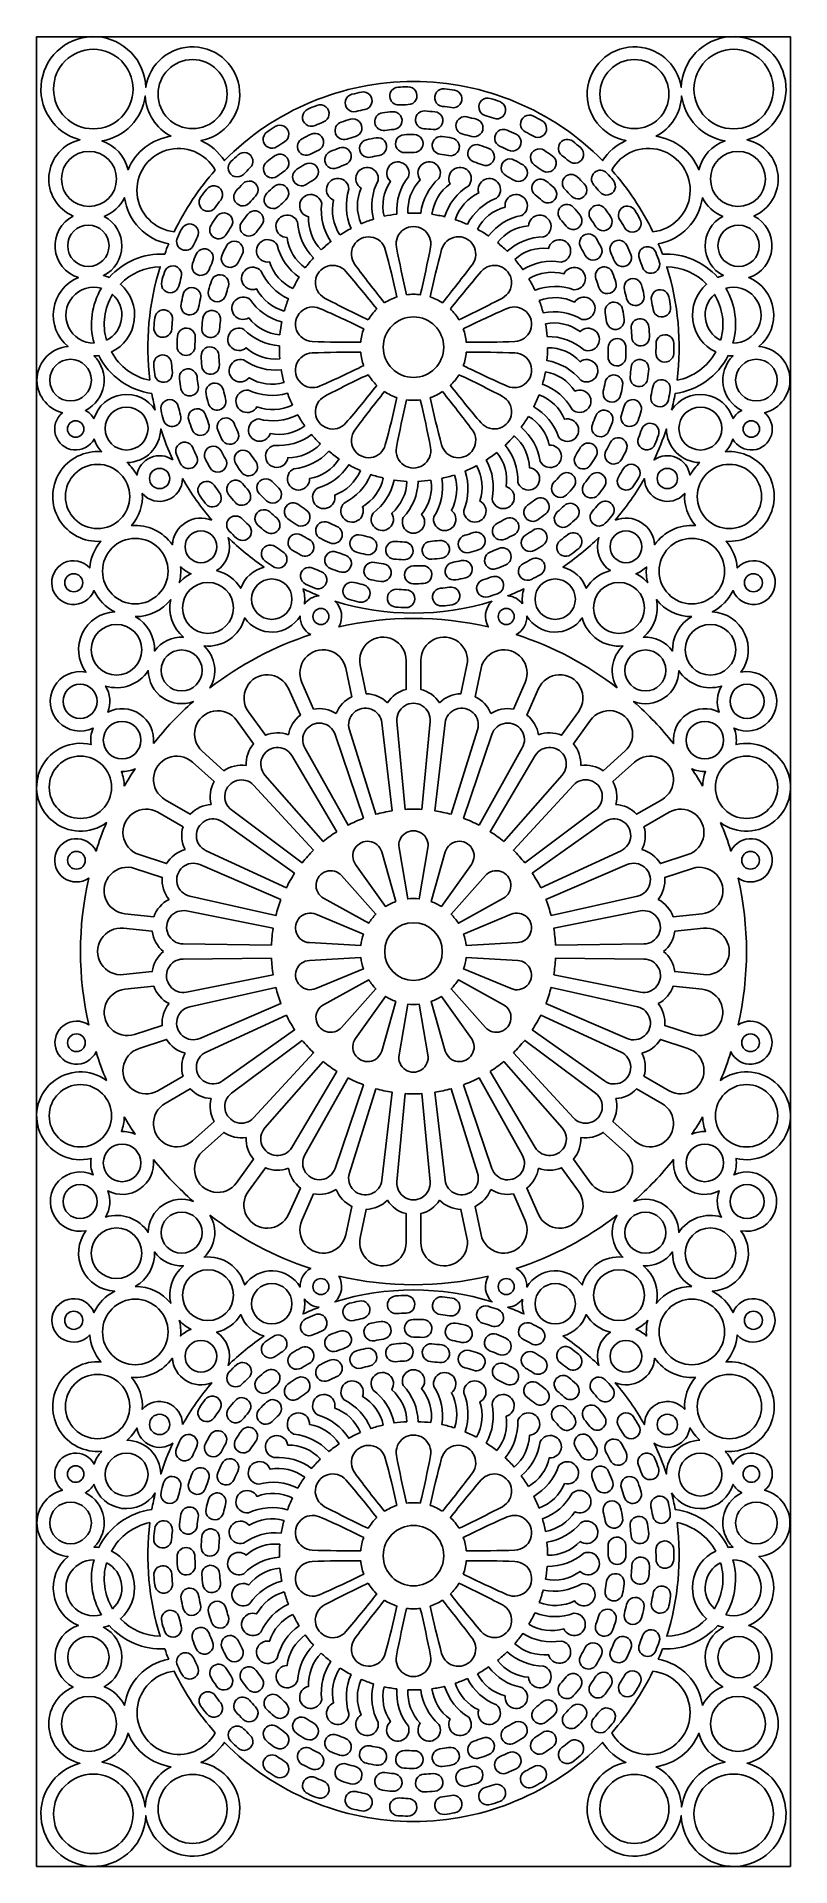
# Model space of a CAD drawing. Extents: x 3732 to 4206, y 525 to 1674.
import ezdxf

# ---------------------------------------------------------------- set-up
doc = ezdxf.new("R2010")
doc.units = 0
doc.layers.get('0').update_dxf_attribs({"color": 1, "linetype": 'CONTINUOUS'})

msp = doc.modelspace()

# ---------------------------------------------------------------- linework, layer by layer
msp.add_lwpolyline([(3732.1, 524.7), (4206.1, 524.7), (4206.1, 1674.3), (3732.1, 1674.3)], close=True)
for points in [[(4162.1, 1180.5, 1.573085), (4171.9, 1229.5, 0.134439), (4170.6, 1239.9, 1.397519), (4175, 1275, 0.598621), (4156.9, 1312.9, 0.16775), (4170, 1326.3, 3.526181), (4172.6, 1340.5, 0.163784), (4165.6, 1357.3, 1.085355), (4165.2, 1413.5, 0.109725), (4169.9, 1421.5, 1.217199), (4189.8, 1438, 0.84955), (4186.3, 1479.6, 0.564801), (4179.9, 1522.9, 0.668912), (4183.1, 1561.6, 0.72375), (4178.8, 1609.5, 1.991632), (4137.4, 1642.4, 1.95416), (4102.7, 1609, 0.143974), (4088, 1596.4, 0.418305), (3850.2, 1596.4, 0.143974), (3835.5, 1609, 1.95416), (3800.8, 1642.4, 1.991632), (3759.4, 1609.5, 0.72375), (3755.1, 1561.6, 0.668912), (3758.4, 1522.9, 0.564801), (3751.9, 1479.6, 0.84955), (3748.4, 1438, 1.217199), (3768.3, 1421.5, 0.109725), (3773, 1413.5, 1.085355), (3772.6, 1357.3, 0.163784), (3765.6, 1340.5, 3.526181), (3768.2, 1326.3, 0.16775), (3781.3, 1312.9, 0.598621), (3763.2, 1275, 1.397519), (3767.7, 1239.9, 0.134439), (3766.4, 1229.5, 1.573085), (3776.1, 1180.5, 0.022843), (3769.5, 1162.6, 2.727071), (3764.9, 1145.6, 0.11155), (3764.9, 1053.4, 2.727071), (3769.5, 1036.5, 0.022843), (3776.1, 1018.5, 1.573085), (3766.4, 969.5, 0.134439), (3767.7, 959.1, 1.397519), (3763.2, 924.1, 0.598621), (3781.3, 886.1, 0.16775), (3768.2, 872.7, 3.526181), (3765.6, 858.6, 0.163784), (3772.6, 841.7, 1.085355), (3773, 785.5, 0.109725), (3768.3, 777.5, 1.217199), (3748.4, 761, 0.84955), (3751.9, 719.4, 0.564801), (3758.4, 676.1, 0.668912), (3755.1, 637.4, 0.72375), (3759.4, 589.5, 1.991632), (3800.8, 556.6, 1.95416), (3835.5, 590, 0.143974), (3850.2, 602.6, 0.418305), (4088, 602.6, 0.143974), (4102.7, 590, 1.95416), (4137.4, 556.6, 1.991632), (4178.8, 589.5, 0.72375), (4183.1, 637.4, 0.668912), (4179.9, 676.1, 0.564801), (4186.3, 719.4, 0.84955), (4189.8, 761, 1.217199), (4169.9, 777.5, 0.109725), (4165.2, 785.5, 1.085355), (4165.6, 841.7, 0.163784), (4172.6, 858.6, 3.526181), (4170, 872.7, 0.16775), (4156.9, 886.1, 0.598621), (4175, 924.1, 1.397519), (4170.6, 959.1, 0.134439), (4171.9, 969.5, 1.573085), (4162.1, 1018.5, 0.022843), (4168.7, 1036.5, 2.727071), (4173.3, 1053.4, 0.11155), (4173.3, 1145.6, 2.727071), (4168.7, 1162.6, 0.022843)], [(3816.8, 1611.7, -0.272219), (3800.5, 1637.1, -0.330208), (3773.2, 1608.8, -0.258934), (3789.7, 1590.7, -0.268317)], [(3930.4, 1638.1, 1), (3933, 1627.3, -0.011746), (3938.6, 1628.6, 1.000001), (3936.5, 1639.5, 0.011746)], [(3959.4, 1642.5, 1), (3960.1, 1631.4, -0.011746), (3965.8, 1631.6, 1.000001), (3965.6, 1642.8, 0.011746)], [(3988.7, 1641.6, 1), (3987.4, 1630.5, -0.011746), (3993.1, 1629.7, 1.000001), (3994.9, 1640.7, 0.011746)], [(4017.4, 1635.5, 1), (4014.1, 1624.8, -0.011746), (4019.6, 1623, 1.000001), (4023.3, 1633.5, 0.011746)], [(4121.4, 1611.7, 0.272219), (4137.7, 1637.1, 0.330208), (4165, 1608.8, 0.258934), (4148.5, 1590.7, 0.268317)], [(3902.6, 1628.7, 1), (3907.2, 1618.5, -0.011746), (3912.5, 1620.7, 1.000001), (3908.4, 1631.1, 0.011746)], [(3923.6, 1620.6, 1), (3927.1, 1610, -0.011746), (3932.6, 1611.6, 1.000001), (3929.6, 1622.4, 0.011746)], [(3949.6, 1626.5, 1), (3951.1, 1615.4, -0.011746), (3956.8, 1616, 1.000001), (3955.9, 1627.1, 0.011746)], [(3976.2, 1627.6, 1), (3975.7, 1616.4, -0.011746), (3981.4, 1616, 1.000001), (3982.5, 1627.1, 0.011746)], [(4002.6, 1623.9, 1), (4000.1, 1613, -0.011746), (4005.7, 1611.6, 1.000001), (4008.7, 1622.4, 0.011746)], [(4044.5, 1624.4, 1), (4039.4, 1614.5, -0.011746), (4044.5, 1611.7, 1.000001), (4050, 1621.4, 0.011746)], [(3877, 1614.4, 1), (3883.3, 1605.2, -0.011746), (3888.1, 1608.3, 1.000001), (3882.2, 1617.8, 0.011746)], [(3899.1, 1610.2, 1), (3904.4, 1600.4, -0.011746), (3909.5, 1603, 1.000001), (3904.7, 1613, 0.011746)], [(3939.5, 1609.5, 1), (3942, 1598.6, -0.011746), (3947.6, 1599.7, 1.000001), (3945.6, 1610.7, 0.011746)], [(3963.2, 1612.7, 1), (3963.7, 1601.5, -0.011746), (3969.5, 1601.6, 1.000001), (3969.5, 1612.8, 0.011746)], [(3987.2, 1611.6, 1), (3985.7, 1600.5, -0.011746), (3991.3, 1599.6, 1.000001), (3993.4, 1610.6, 0.011746)], [(4027.9, 1615.6, 1), (4023.5, 1605.4, -0.011746), (4028.7, 1603, 1.000001), (4033.6, 1613, 0.011746)], [(4069.2, 1608.6, 1), (4062.4, 1599.7, -0.011746), (4066.9, 1596.1, 1.000001), (4074.1, 1604.6, 0.011746)], [(3844.5, 1590.4, 1.65208), (3818.7, 1551.7, -0.069929)], [(3854.3, 1595.8, 1), (3862.2, 1587.8, -0.011746), (3866.3, 1591.8, 1.000001), (3858.9, 1600.1, 0.011746)], [(3876.8, 1595.6, 1), (3883.8, 1586.9, -0.011746), (3888.4, 1590.3, 1.000001), (3881.8, 1599.4, 0.011746)], [(3916.7, 1602.1, 1), (3921.1, 1591.8, -0.011746), (3926.4, 1594, 1.000001), (3922.5, 1604.4, 0.011746)], [(4010.5, 1606.2, 1), (4007.1, 1595.6, -0.011746), (4012.5, 1593.7, 1.000001), (4016.4, 1604.1, 0.011746)], [(4051.3, 1602.9, 1), (4045.2, 1593.6, -0.011746), (4049.9, 1590.3, 1.000001), (4056.5, 1599.3, 0.011746)], [(4093.7, 1590.4, -1.65208), (4119.6, 1551.7, 0.069929)], [(3895.6, 1590.8, 1), (3901.7, 1581.5, -0.011746), (3906.6, 1584.5, 1.000001), (3900.9, 1594.1, 0.011746)], [(3936.2, 1556.8, -0.209907), (3936.2, 1579.1, -1.866364), (3946.9, 1584, 0.182998), (3943.9, 1559.6, 0.02412)], [(3950.6, 1561.5, -0.209907), (3954.6, 1583.4, -1.866364), (3965.9, 1586.3, 0.182998), (3958.6, 1562.8, 0.02412)], [(3965.6, 1563.4, -0.209907), (3973.4, 1584.3, -1.866364), (3985.1, 1585.2, 0.182998), (3973.7, 1563.4, 0.02412)], [(3980.7, 1562.7, -0.209907), (3992.1, 1581.8, -1.866364), (4003.8, 1580.6, 0.182998), (3988.7, 1561.2, 0.02412)], [(4032.5, 1596.8, 1), (4027.2, 1587, -0.011746), (4032.2, 1584.1, 1.000001), (4038, 1593.7, 0.011746)], [(4072.1, 1586.2, 1), (4064.4, 1578.2, -0.011746), (4068.4, 1574.1, 1.000001), (4076.5, 1581.8, 0.011746)], [(4090.7, 1588.6, 1), (4082.5, 1581.1, -0.011746), (4086.2, 1576.8, 1.000001), (4094.8, 1583.9, 0.011746)], [(3835.3, 1573.4, 1), (3844.5, 1567, -0.011746), (3847.9, 1571.6, 1.000001), (3839.1, 1578.5, 0.011746)], [(3857.5, 1577.3, 1), (3865.9, 1569.9, -0.011746), (3869.8, 1574.1, 1.000001), (3861.8, 1581.9, 0.011746)], [(3876.9, 1575.9, 1), (3884.6, 1567.8, -0.011746), (3888.8, 1571.7, 1.000001), (3881.5, 1580.1, 0.011746)], [(3911, 1540.3, -0.209907), (3903.2, 1561.2, -1.866364), (3911.4, 1569.5, 0.182998), (3917.2, 1545.6, 0.02412)], [(3922.9, 1549.7, -0.209907), (3918.9, 1571.6, -1.866364), (3928.5, 1578.4, 0.182998), (3929.9, 1553.8, 0.02412)], [(3995.4, 1559.3, -0.209907), (4010.1, 1576.1, -1.866364), (4021.3, 1572.8, 0.182998), (4003, 1556.4, 0.02412)], [(4009.3, 1553.3, -0.209907), (4026.7, 1567.2, -1.866364), (4037.2, 1562, 0.182998), (4016.3, 1549.1, 0.02412)], [(4052.5, 1583.6, 1), (4045.6, 1574.9, -0.011746), (4050, 1571.2, 1.000001), (4057.3, 1579.5, 0.011746)], [(3812.7, 1537.7, 0.22548), (3777.8, 1523, 0.037566), (3774.2, 1524.2, 0.606623), (3774.7, 1561.4, 0.177207), (3787.5, 1573.1, 0.323456), (3815.2, 1544.1, 0.010442)], [(3841.8, 1555.8, 1), (3851.4, 1550, -0.011746), (3854.5, 1554.9, 1.000001), (3845.2, 1561.1, 0.011746)], [(3861.1, 1557.8, 1), (3870.1, 1551.3, -0.011746), (3873.6, 1555.8, 1.000001), (3864.9, 1562.8, 0.011746)], [(4069.8, 1567, 1), (4061.4, 1559.7, -0.011746), (4065.1, 1555.2, 1.000001), (4073.8, 1562.2, 0.011746)], [(4089.6, 1566.1, 1), (4080.5, 1559.6, -0.011746), (4083.8, 1554.9, 1.000001), (4093.1, 1561, 0.011746)], [(4108.3, 1565.2, 1), (4098.8, 1559.3, -0.011746), (4101.8, 1554.3, 1.000001), (4111.5, 1559.7, 0.011746)], [(4125.6, 1537.7, -0.22548), (4160.4, 1523, -0.037566), (4164, 1524.2, -0.606623), (4163.5, 1561.4, -0.177207), (4150.7, 1573.1, -0.323456), (4123, 1544.1, -0.010442)], [(3820.7, 1548, 1), (3830.8, 1543.3, -0.011746), (3833.3, 1548.5, 1.000001), (3823.4, 1553.6, 0.011746)], [(3901.1, 1529, -0.209907), (3889.6, 1548.1, -1.866364), (3896.2, 1557.8, 0.182998), (3906.2, 1535.3, 0.02412)], [(3964.8, 1512.2, -0.064988), (3973.4, 1512.2, 0.01152), (3979.8, 1542.1, 1.207441), (3958.4, 1542.1, 0.01152)], [(4021.9, 1544.9, -0.209907), (4041.5, 1555.5, -1.866364), (4050.9, 1548.5, 0.182998), (4028, 1539.5, 0.02412)], [(3830.2, 1531.8, 1), (3840.6, 1527.9, -0.011746), (3842.8, 1533.2, 1.000001), (3832.5, 1537.6, 0.011746)], [(3848.8, 1537.3, 1), (3858.8, 1532.4, -0.011746), (3861.4, 1537.5, 1.000001), (3851.6, 1542.9, 0.011746)], [(3893.3, 1516, -0.209907), (3878.6, 1532.8, -1.866364), (3883.4, 1543.5, 0.182998), (3897.2, 1523.2, 0.02412)], [(3950.9, 1507.1, -0.064988), (3958.7, 1510.8, 0.01152), (3951.4, 1540.5, 1.207441), (3932.2, 1531.2, 0.01152)], [(3979.6, 1510.8, -0.064988), (3987.3, 1507.1, 0.01152), (4006.1, 1531.2, 1.207441), (3986.8, 1540.5, 0.01152)], [(4032.8, 1534.4, -0.209907), (4054, 1541.3, -1.866364), (4062, 1532.7, 0.182998), (4037.8, 1528, 0.02412)], [(4083.9, 1547.6, 1), (4074.3, 1541.9, -0.011746), (4077.1, 1536.9, 1.000001), (4087, 1542.1, 0.011746)], [(4103.2, 1543.2, 1), (4093.1, 1538.4, -0.011746), (4095.5, 1533.2, 1.000001), (4105.7, 1537.5, 0.011746)], [(4121.4, 1538.9, 1), (4111.1, 1534.8, -0.011746), (4113.1, 1529.4, 1.000001), (4123.6, 1533, 0.011746)], [(3803.4, 1458.4, -0.218698), (3779.2, 1476.2, 0.543479), (3784.8, 1518.8, -0.197443), (3809.9, 1529.7, 0.10846)], [(3810.8, 1520.4, 1), (3821.6, 1517.6, -0.011746), (3823.1, 1523.1, 1.000001), (3812.5, 1526.4, 0.011746)], [(3887.9, 1501.9, -0.209907), (3870.5, 1515.8, -1.866364), (3873.2, 1527.2, 0.182998), (3890.5, 1509.6, 0.02412)], [(3940.6, 1496.4, -0.064988), (3946, 1503.2, 0.01152), (3926.6, 1526.8, 1.207441), (3913.2, 1510.1, 0.01152)], [(3992.3, 1503.2, -0.064988), (3997.7, 1496.4, 0.01152), (4025, 1510.1, 1.207441), (4011.7, 1526.8, 0.01152)], [(4041.6, 1522.2, -0.209907), (4063.7, 1525.2, -1.866364), (4070, 1515.3, 0.182998), (4045.5, 1515, 0.02412)], [(4094.3, 1526, 1), (4083.8, 1522.1, -0.011746), (4085.7, 1516.7, 1.000001), (4096.3, 1520.1, 0.011746)], [(4134.8, 1458.4, 0.218698), (4159.1, 1476.2, -0.543479), (4153.4, 1518.8, 0.197443), (4128.3, 1529.7, -0.10846)], [(3840.3, 1514.8, 1), (3851.1, 1511.9, -0.011746), (3852.7, 1517.4, 1.000001), (3842.1, 1520.9, 0.011746)], [(4112.4, 1518.3, 1), (4101.7, 1515.3, -0.011746), (4103.1, 1509.7, 1.000001), (4114, 1512.2, 0.011746)], [(3772.9, 1516.3, 1.148179), (3768.3, 1481.7, -0.206121)], [(3776.1, 1483.6, 0.529247), (3779.9, 1512.4, 0.210646)], [(3823, 1506.1, 1), (3834, 1504.1, -0.011746), (3835.2, 1509.8, 1.000001), (3824.3, 1512.3, 0.011746)], [(3885.1, 1487, -0.209907), (3865.5, 1497.6, -1.866364), (3866.2, 1509.3, 0.182998), (3886.3, 1495.1, 0.02412)], [(4048.2, 1508.5, -0.209907), (4070.4, 1507.5, -1.866364), (4074.9, 1496.7, 0.182998), (4050.6, 1500.8, 0.02412)], [(4100.6, 1502.9, 1), (4089.6, 1500.9, -0.011746), (4090.5, 1495.2, 1.000001), (4101.6, 1496.7, 0.011746)], [(4129.7, 1510.8, 1), (4118.7, 1508.6, -0.011746), (4119.7, 1502.9, 1.000001), (4130.7, 1504.6, 0.011746)], [(4162.2, 1483.6, -0.529247), (4158.3, 1512.4, -0.210646)], [(4165.4, 1516.3, -1.148179), (4169.9, 1481.7, 0.206121)], [(3805.9, 1491.4, 1), (3817.1, 1490.6, -0.011746), (3817.6, 1496.4, 1.000001), (3806.5, 1497.7, 0.011746)], [(3836, 1491.3, 1), (3847.1, 1490.3, -0.011746), (3847.8, 1496, 1.000001), (3836.7, 1497.5, 0.011746)], [(3935.9, 1482.3, -0.064988), (3937.8, 1490.7, 0.01152), (3910.1, 1503.6, 1.207441), (3905.4, 1482.8, 0.01152)], [(4000.4, 1490.7, -0.064988), (4002.3, 1482.3, 0.01152), (4032.9, 1482.8, 1.207441), (4028.1, 1503.6, 0.01152)], [(4117.1, 1492, 1), (4106, 1491.1, -0.011746), (4106.4, 1485.3, 1.000001), (4117.5, 1485.8, 0.011746)], [(3820.5, 1479.6, 1), (3831.7, 1479.6, -0.011746), (3831.9, 1485.4, 1.000001), (3820.7, 1485.9, 0.011746)], [(3885.1, 1471.9, -0.209907), (3863.9, 1478.8, -1.866364), (3862.5, 1490.4, 0.182998), (3884.8, 1480, 0.02412)], [(4052.1, 1493.9, -0.209907), (4073.9, 1489, -1.866364), (4076.3, 1477.5, 0.182998), (4053.2, 1485.9, 0.02412)], [(4102.7, 1479, 1), (4091.6, 1479.1, -0.011746), (4091.4, 1473.3, 1.000001), (4102.6, 1472.8, 0.011746)], [(4132.7, 1481.6, 1), (4121.6, 1481.4, -0.011746), (4121.5, 1475.6, 1.000001), (4132.7, 1475.3, 0.011746)], [(3806.8, 1439.6, 0.642231), (3768.2, 1434.3, 0.144942), (3762.8, 1439.5, 0.521116), (3768.2, 1473.7, 0.030446), (3771.3, 1473.9, 0.246989), (3804.6, 1450.1, 0.015971)], [(3806.4, 1462.1, 1), (3817.5, 1463.3, -0.011746), (3817, 1469, 1.000001), (3805.8, 1468.4, 0.011746)], [(3836, 1467.3, 1), (3847.1, 1468.3, -0.011746), (3846.7, 1474.1, 1.000001), (3835.6, 1473.6, 0.011746)], [(3937.8, 1467.6, -0.064988), (3935.9, 1476, 0.01152), (3905.4, 1475.6, 1.207441), (3910.1, 1454.7, 0.01152)], [(4002.3, 1476, -0.064988), (4000.4, 1467.6, 0.01152), (4028.1, 1454.7, 1.207441), (4032.9, 1475.6, 0.01152)], [(4053.4, 1478.9, -0.209907), (4073.9, 1470.1, -1.866364), (4074.3, 1458.4, 0.182998), (4053, 1470.8, 0.02412)], [(4131.4, 1439.6, 0.015971), (4133.6, 1450.1, 0.246989), (4166.9, 1473.9, 0.030446), (4170, 1473.7, 0.521116), (4175.5, 1439.5, 0.144942), (4170, 1434.3, 0.642231)], [(3822.9, 1453.1, 1), (3833.8, 1455.1, -0.011746), (3833, 1460.7, 1.000001), (3821.9, 1459.3, 0.011746)], [(3887.7, 1457, -0.209907), (3865.7, 1460, -1.866364), (3862.2, 1471.2, 0.182998), (3886, 1465, 0.02412)], [(3946, 1455.2, -0.064988), (3940.6, 1461.9, 0.01152), (3913.2, 1448.3, 1.207441), (3926.6, 1431.6, 0.01152)], [(3997.7, 1461.9, -0.064988), (3992.3, 1455.2, 0.01152), (4011.7, 1431.6, 1.207441), (4025, 1448.3, 0.01152)], [(4052, 1463.8, -0.209907), (4070.6, 1451.6, -1.866364), (4068.9, 1440, 0.182998), (4050.2, 1455.9, 0.02412)], [(4100.6, 1455.2, 1), (4089.6, 1457.2, -0.011746), (4088.4, 1451.6, 1.000001), (4099.3, 1449, 0.011746)], [(4117, 1465.4, 1), (4105.9, 1466.4, -0.011746), (4105.3, 1460.7, 1.000001), (4116.3, 1459.2, 0.011746)], [(3840.3, 1443.7, 1), (3851, 1446.7, -0.011746), (3849.6, 1452.3, 1.000001), (3838.7, 1449.8, 0.011746)], [(3893, 1442.8, -0.209907), (3870.7, 1441.8, -1.866364), (3865.3, 1452.2, 0.182998), (3889.9, 1450.3, 0.02412)], [(3958.7, 1447.5, -0.064988), (3950.9, 1451.3, 0.01152), (3932.2, 1427.1, 1.207441), (3951.4, 1417.8, 0.01152)], [(3987.3, 1451.3, -0.064988), (3979.6, 1447.5, 0.01152), (3986.8, 1417.8, 1.207441), (4006.1, 1427.1, 0.01152)], [(4048, 1449.3, -0.209907), (4064.1, 1433.9, -1.866364), (4060.3, 1422.8, 0.182998), (4044.7, 1441.8, 0.02412)], [(4130.5, 1452.3, 1), (4119.5, 1454.1, -0.011746), (4118.4, 1448.5, 1.000001), (4129.4, 1446.2, 0.011746)], [(3812, 1433.3, 1), (3822.7, 1436.5, -0.011746), (3821.2, 1442, 1.000001), (3810.4, 1439.4, 0.011746)], [(3829.9, 1427.4, 1), (3840.3, 1431.3, -0.011746), (3838.4, 1436.7, 1.000001), (3827.8, 1433.3, 0.011746)], [(3973.4, 1446.1, -0.064988), (3964.8, 1446.1, 0.01152), (3958.4, 1416.2, 1.207441), (3979.8, 1416.2, 0.01152)], [(4094.2, 1432.1, 1), (4083.7, 1436, -0.011746), (4081.6, 1430.7, 1.000001), (4091.8, 1426.3, 0.011746)], [(4112.2, 1439.2, 1), (4101.5, 1442.2, -0.011746), (4099.8, 1436.7, 1.000001), (4110.4, 1433.2, 0.011746)], [(3817.8, 1408.4, 0.558549), (3795.3, 1398.8, 0.0899), (3789, 1406.7, 0.40644), (3810.2, 1427.9, 0.031331)], [(3848.7, 1421.3, 1), (3858.7, 1426.1, -0.011746), (3856.3, 1431.4, 1.000001), (3846.1, 1427, 0.011746)], [(3900.7, 1429.8, -0.209907), (3879, 1424.9, -1.866364), (3871.8, 1434.1, 0.182998), (3896.3, 1436.7, 0.02412)], [(4041.4, 1435.7, -0.209907), (4054.5, 1417.6, -1.866364), (4048.8, 1407.4, 0.182998), (4036.8, 1428.9, 0.02412)], [(4123.1, 1423.9, 1), (4112.6, 1427.7, -0.011746), (4110.6, 1422.3, 1.000001), (4120.9, 1418.1, 0.011746)], [(4149.2, 1406.7, 0.0899), (4142.9, 1398.8, 0.558549), (4120.4, 1408.4, 0.031331), (4128.1, 1427.9, 0.40644)], [(3822.7, 1406, 1), (3832.7, 1411, -0.011746), (3830.3, 1416.2, 1.000001), (3820.1, 1411.7, 0.011746)], [(3841.3, 1403.4, 1), (3850.9, 1409.1, -0.011746), (3848.1, 1414.1, 1.000001), (3838.3, 1408.8, 0.011746)], [(3860.9, 1400.7, 1), (3870, 1407.3, -0.011746), (3866.7, 1412, 1.000001), (3857.4, 1405.9, 0.011746)], [(3910.6, 1418.4, -0.209907), (3890.1, 1409.7, -1.866364), (3881.4, 1417.5, 0.182998), (3905, 1424.3, 0.02412)], [(4032.4, 1423.5, -0.209907), (4042.1, 1403.4, -1.866364), (4034.7, 1394.4, 0.182998), (4026.8, 1417.6, 0.02412)], [(4083.8, 1410.5, 1), (4074.2, 1416.3, -0.011746), (4071.1, 1411.4, 1.000001), (4080.4, 1405.2, 0.011746)], [(4102.8, 1414.3, 1), (4092.7, 1419.2, -0.011746), (4090.1, 1414.1, 1.000001), (4099.9, 1408.7, 0.011746)], [(3922.4, 1409, -0.209907), (3903.8, 1396.7, -1.866364), (3893.9, 1402.8, 0.182998), (3915.9, 1413.8, 0.02412)], [(3935.7, 1401.7, -0.209907), (3919.6, 1386.3, -1.866364), (3908.7, 1390.6, 0.182998), (3928.4, 1405.3, 0.02412)], [(4008.8, 1404.8, -0.209907), (4010.8, 1382.6, -1.866364), (4000.7, 1376.7, 0.182998), (4001.5, 1401.3, 0.02412)], [(4021.5, 1413.1, -0.209907), (4027.4, 1391.6, -1.866364), (4018.5, 1384, 0.182998), (4014.8, 1408.3, 0.02412)], [(4110.8, 1397.3, 1), (4101.1, 1402.9, -0.011746), (4098.1, 1398, 1.000001), (4107.5, 1392, 0.011746)], [(3842.3, 1370.5, 0.510982), (3817.5, 1355.1, 0.264578), (3791.9, 1367.1, 0.196465), (3798.6, 1387.3, 0.695451), (3823.9, 1396.7, 0.048058)], [(3838.2, 1381.1, 1), (3847.1, 1387.8, -0.011746), (3843.7, 1392.5, 1.000001), (3834.5, 1386.2, 0.011746)], [(3856.9, 1381.8, 1), (3865.4, 1389.1, -0.011746), (3861.7, 1393.5, 1.000001), (3852.9, 1386.6, 0.011746)], [(3876.7, 1382.7, 1), (3884.4, 1390.7, -0.011746), (3880.3, 1394.8, 1.000001), (3872.2, 1387.1, 0.011746)], [(3950.1, 1397, -0.209907), (3937, 1379, -1.866364), (3925.5, 1381.3, 0.182998), (3942.2, 1399.2, 0.02412)], [(3965, 1394.9, -0.209907), (3955.4, 1374.9, -1.866364), (3943.7, 1375, 0.182998), (3956.9, 1395.7, 0.02412)], [(3980.1, 1395.6, -0.209907), (3974.2, 1374.1, -1.866364), (3962.7, 1372.2, 0.182998), (3972, 1394.9, 0.02412)], [(3994.9, 1398.9, -0.209907), (3992.9, 1376.7, -1.866364), (3981.9, 1372.7, 0.182998), (3987, 1396.8, 0.02412)], [(4069.7, 1391.2, 1), (4061.3, 1398.5, -0.011746), (4057.4, 1394.3, 1.000001), (4065.4, 1386.5, 0.011746)], [(4089, 1391.5, 1), (4080, 1398.1, -0.011746), (4076.5, 1393.5, 1.000001), (4085.2, 1386.5, 0.011746)], [(4095.9, 1370.5, 0.048058), (4114.3, 1396.7, 0.695451), (4139.6, 1387.3, 0.196465), (4146.4, 1367.1, 0.264578), (4120.7, 1355.1, 0.510982)], [(3895.4, 1367.7, 1), (3901.5, 1377, -0.011746), (3896.8, 1380.3, 1.000001), (3890.2, 1371.3, 0.011746)], [(4052.3, 1374.6, 1), (4045.4, 1383.3, -0.011746), (4040.8, 1379.9, 1.000001), (4047.3, 1370.8, 0.011746)], [(4071.5, 1371.5, 1), (4063.8, 1379.6, -0.011746), (4059.5, 1375.7, 1.000001), (4066.8, 1367.3, 0.011746)], [(4093.9, 1373.3, 1), (4085.4, 1380.5, -0.011746), (4081.6, 1376.2, 1.000001), (4089.7, 1368.6, 0.011746)], [(3857.8, 1359.3, 1), (3865.4, 1367.5, -0.011746), (3861.2, 1371.5, 1.000001), (3853.3, 1363.6, 0.011746)], [(3876.1, 1363.3, 1), (3883.1, 1372, -0.011746), (3878.7, 1375.7, 1.000001), (3871.3, 1367.3, 0.011746)], [(3916.5, 1356.3, 1), (3920.9, 1366.6, -0.011746), (3915.6, 1369, 1.000001), (3910.8, 1358.9, 0.011746)], [(4032.3, 1361.4, 1), (4027, 1371.3, -0.011746), (4021.9, 1368.7, 1.000001), (4026.7, 1358.6, 0.011746)], [(3875.3, 1341, 0.256355), (3860.5, 1327.7, 0.203811), (3845.3, 1338.8, 0.341358), (3852.5, 1359.6, 0.044042)], [(3898.3, 1348.6, 1), (3903.6, 1358.4, -0.011746), (3898.6, 1361.2, 1.000001), (3892.9, 1351.7, 0.011746)], [(3939.2, 1348.9, 1), (3941.7, 1359.8, -0.011746), (3936.2, 1361.2, 1.000001), (3933.2, 1350.5, 0.011746)], [(3963, 1345.7, 1), (3963.5, 1356.8, -0.011746), (3957.8, 1357.2, 1.000001), (3956.7, 1346.1, 0.011746)], [(3986.9, 1346.7, 1), (3985.4, 1357.8, -0.011746), (3979.7, 1357.2, 1.000001), (3980.7, 1346, 0.011746)], [(4010.3, 1352, 1), (4006.8, 1362.7, -0.011746), (4001.3, 1361, 1.000001), (4004.3, 1350.2, 0.011746)], [(4050.6, 1354.9, 1), (4044.4, 1364.3, -0.011746), (4039.6, 1361.2, 1.000001), (4045.3, 1351.6, 0.011746)], [(4073, 1352.8, 1), (4065.9, 1361.4, -0.011746), (4061.4, 1357.8, 1.000001), (4068.1, 1348.9, 0.011746)], [(4062.9, 1341, 0.044042), (4085.7, 1359.6, 0.341358), (4092.9, 1338.8, 0.203811), (4077.7, 1327.7, 0.256355)], [(3881, 1341.3, 1), (3887, 1350.7, -0.011746), (3882.2, 1353.9, 1.000001), (3875.8, 1344.8, 0.011746)], [(3922.8, 1338, 1), (3926.2, 1348.6, -0.011746), (3920.8, 1350.5, 1.000001), (3916.9, 1340.1, 0.011746)], [(4001.7, 1334.2, 1), (3999.3, 1345.1, -0.011746), (3993.6, 1344, 1.000001), (3995.6, 1333, 0.011746)], [(4027.1, 1342.4, 1), (4022.7, 1352.7, -0.011746), (4017.4, 1350.5, 1.000001), (4021.3, 1340.1, 0.011746)], [(4048.8, 1336.2, 1), (4043.3, 1346, -0.011746), (4038.2, 1343.3, 1.000001), (4043.2, 1333.3, 0.011746)], [(3821.8, 1331.2, 0.087982), (3822.7, 1341.2, 0.110559), (3829.3, 1336.9, 0.098709)], [(3907, 1327.8, 1), (3911.2, 1338.1, -0.011746), (3905.9, 1340.4, 1.000001), (3901.3, 1330.3, 0.011746)], [(3948.7, 1332, 1), (3950.2, 1343.1, -0.011746), (3944.6, 1344, 1.000001), (3942.5, 1333, 0.011746)], [(3975.3, 1330.7, 1), (3974.8, 1341.9, -0.011746), (3969.1, 1341.8, 1.000001), (3969, 1330.6, 0.011746)], [(4022, 1324.3, 1), (4018.3, 1334.9, -0.011746), (4012.8, 1333.1, 1.000001), (4016, 1322.4, 0.011746)], [(4116.4, 1331.2, -0.087982), (4115.6, 1341.2, -0.110559), (4108.9, 1336.9, -0.098709)], [(3909.8, 1323, 0.212795), (3900.5, 1317.9, 0.114496), (3899.7, 1327.3, 0.01644)], [(3935, 1319.1, 1), (3937.3, 1330.1, -0.011746), (3931.7, 1331.4, 1.000001), (3928.9, 1320.6, 0.011746)], [(3964.2, 1315.6, 1), (3964.5, 1326.8, -0.011746), (3958.7, 1327.1, 1.000001), (3957.9, 1315.9, 0.011746)], [(3993.5, 1317.4, 1), (3991.8, 1328.4, -0.011746), (3986.1, 1327.7, 1.000001), (3987.2, 1316.6, 0.011746)], [(4037.7, 1317.9, 0.212795), (4028.4, 1323, 0.01644), (4038.5, 1327.3, 0.114496)], [(3794.2, 1309.9, 0.226864), (3816.5, 1320.6, 0.279913), (3824.5, 1297, 0.257622), (3806.3, 1288.3, 0.27999)], [(4018.5, 1319.6, 0.351335), (4016.1, 1303.5, 0.113601), (3922.2, 1303.5, 0.351335), (3919.7, 1319.6, 0.151361)], [(4144.1, 1309.9, -0.226864), (4121.8, 1320.6, -0.279913), (4113.7, 1297, -0.257622), (4132, 1288.3, -0.27999)], [(3904.5, 1298.6, 0.086359), (3841.1, 1265.1, 0.360234), (3837.4, 1291.5, 0.367489), (3863, 1309.1, 0.546336), (3897.8, 1310.3, 0.278625)], [(4097.2, 1265.1, 0.086359), (4033.7, 1298.6, 0.278625), (4040.4, 1310.3, 0.546336), (4075.2, 1309.1, 0.367489), (4100.8, 1291.5, 0.360234)], [(3920.5, 1249, -0.19136), (3930.4, 1259.6), (3926.6, 1277.5, 1.110613), (3898.9, 1268.5), (3906.3, 1251.8, -0.19136)], [(3952.7, 1255.8, -0.19136), (3964.5, 1264.2), (3964.5, 1282.4, 1.110613), (3935.6, 1279.4), (3939.3, 1261.5, -0.19136)], [(3985.5, 1255.8, -0.19136), (3998.9, 1261.5), (4002.7, 1279.4, 1.110613), (3973.7, 1282.4), (3973.7, 1264.2, -0.19136)], [(4017.7, 1249, -0.19136), (4031.9, 1251.8), (4039.3, 1268.5, 1.110613), (4011.6, 1277.5), (4007.8, 1259.6, -0.19136)], [(3805.6, 1230.2, 0.597678), (3776.9, 1249.9, 0.231915), (3775.5, 1266.3, 0.333005), (3802.4, 1276, 0.523942), (3830.7, 1256.6, 0.04354)], [(3890.5, 1235.6, -0.19136), (3898, 1248.1), (3890.5, 1264.7, 1.110613), (3865.3, 1250.2), (3876, 1235.4, -0.19136)], [(4047.7, 1235.6, -0.19136), (4062.2, 1235.4), (4072.9, 1250.2, 1.110613), (4047.7, 1264.7), (4040.3, 1248.1, -0.19136)], [(4135.9, 1276, 0.333005), (4162.8, 1266.3, 0.231915), (4161.3, 1249.9, 0.597678), (4132.6, 1230.2, 0.04354), (4107.5, 1256.6, 0.523942)], [(3974.4, 1188.8, 0.029601), (3963.8, 1188.8), (3958.7, 1244.1, -1.097324), (3979.5, 1244.1)], [(3863.9, 1216.3, -0.19136), (3868.6, 1230), (3857.9, 1244.8, 1.110613), (3836.3, 1225.3), (3849.8, 1213.1, -0.19136)], [(3937.6, 1183.2, 0.029601), (3928, 1178.9), (3900.8, 1227.4, -1.097324), (3919.8, 1235.9)], [(3955.7, 1187.9, 0.029601), (3945.4, 1185.7), (3928.8, 1238.8, -1.097324), (3949.3, 1243.1)], [(3992.8, 1185.7, 0.029601), (3982.5, 1187.9), (3989, 1243.1, -1.097324), (4009.4, 1238.8)], [(4010.3, 1178.9, 0.029601), (4000.6, 1183.2), (4018.4, 1235.9, -1.097324), (4037.5, 1227.4)], [(4074.3, 1216.3, -0.19136), (4088.4, 1213.1), (4102, 1225.3, 1.110613), (4080.3, 1244.8), (4069.6, 1230, -0.19136)], [(3841.9, 1191.9, -0.19136), (3843.7, 1206.3), (3830.1, 1218.5, 1.110613), (3813, 1194.9), (3828.8, 1185.8, -0.19136)], [(3920.9, 1174.8, 0.029601), (3912.4, 1168.6), (3875.7, 1210.4, -1.097324), (3892.6, 1222.6)], [(4025.9, 1168.6, 0.029601), (4017.3, 1174.8), (4045.7, 1222.6, -1.097324), (4062.6, 1210.4)], [(4096.3, 1191.9, -0.19136), (4109.4, 1185.8), (4125.2, 1194.9, 1.110613), (4108.1, 1218.5), (4094.5, 1206.3, -0.19136)], [(3787.3, 1203.3, 0.086136), (3785.5, 1212.6, 0.111639), (3794.1, 1214.3, 0.015425)], [(3906.3, 1163.2, 0.029601), (3899.2, 1155.3), (3854.7, 1188.5, -1.097324), (3868.6, 1204)], [(4039, 1155.3, 0.029601), (4031.9, 1163.2), (4069.6, 1204, -1.097324), (4083.6, 1188.5)], [(4150.9, 1203.3, 0.015425), (4144.1, 1214.3, 0.111639), (4152.7, 1212.6, 0.086136)], [(3825.5, 1163.5, -0.19136), (3824.2, 1177.9), (3808.4, 1187, 1.110613), (3796.6, 1160.4), (3813.9, 1154.8, -0.19136)], [(4112.7, 1163.5, -0.19136), (4124.3, 1154.8), (4141.6, 1160.4, 1.110613), (4129.8, 1187), (4114, 1177.9, -0.19136)], [(3894.4, 1148.7, 0.029601), (3889.2, 1139.6), (3838.7, 1162.8, -1.097324), (3849.1, 1180.9)], [(3960, 1164.6, -1.185565), (3978.2, 1164.6), (3972.7, 1132.6, 0.054709), (3965.5, 1132.6)], [(4049.1, 1139.6, 0.029601), (4043.8, 1148.7), (4089.1, 1180.9, -1.097324), (4099.6, 1162.8)], [(3932.7, 1154.2, -1.185565), (3949.1, 1162.1), (3958, 1130.9, 0.054709), (3951.5, 1127.8)], [(3989.1, 1162.1, -1.185565), (4005.5, 1154.2), (3986.7, 1127.8, 0.054709), (3980.2, 1130.9)], [(3815.4, 1132.2, -0.19136), (3811.1, 1146.1), (3793.8, 1151.7, 1.110613), (3787.7, 1123.2), (3805.8, 1121.3, -0.19136)], [(3885.8, 1132.1, 0.029601), (3882.6, 1122.1), (3828.4, 1134.3, -1.097324), (3834.8, 1154.1)], [(3912.6, 1133, -1.185565), (3923.9, 1147.2), (3945.5, 1123, 0.054709), (3941, 1117.3)], [(4014.3, 1147.2, -1.185565), (4025.6, 1133), (3997.3, 1117.3, 0.054709), (3992.7, 1123)], [(4055.6, 1122.1, 0.029601), (4052.4, 1132.1), (4103.4, 1154.1, -1.097324), (4109.9, 1134.3)], [(4122.9, 1132.2, -0.19136), (4132.4, 1121.3), (4150.5, 1123.2, 1.110613), (4144.5, 1151.7), (4127.1, 1146.1, -0.19136)], [(3880.9, 1114.1, 0.029601), (3879.8, 1103.6), (3824.2, 1104.3, -1.097324), (3826.4, 1125)], [(3903.7, 1105.1, -1.185565), (3907.7, 1122.9), (3937.6, 1110.4, 0.054709), (3936, 1103.3)], [(4030.5, 1122.9, -1.185565), (4034.6, 1105.1), (4002.2, 1103.3, 0.054709), (4000.6, 1110.4)], [(4058.4, 1103.6, 0.029601), (4057.3, 1114.1), (4111.8, 1125, -1.097324), (4114, 1104.3)], [(3811.9, 1099.5, -0.19136), (3804.9, 1112.2), (3786.7, 1114.1, 1.110613), (3786.7, 1085), (3804.9, 1086.9, -0.19136)], [(4126.3, 1099.5, -0.19136), (4133.4, 1086.9), (4151.5, 1085, 1.110613), (4151.5, 1114.1), (4133.4, 1112.2, -0.19136)], [(3879.8, 1095.4, 0.029601), (3880.9, 1084.9), (3826.4, 1074, -1.097324), (3824.2, 1094.8)], [(3907.7, 1076.2, -1.185565), (3903.7, 1093.9), (3936, 1095.7, 0.054709), (3937.6, 1088.6)], [(4034.6, 1093.9, -1.185565), (4030.5, 1076.2), (4000.6, 1088.6, 0.054709), (4002.2, 1095.7)], [(4057.3, 1084.9, 0.029601), (4058.4, 1095.4), (4114, 1094.8, -1.097324), (4111.8, 1074)], [(3923.9, 1051.8, -1.185565), (3912.6, 1066.1), (3941, 1081.7, 0.054709), (3945.5, 1076)], [(4025.6, 1066.1, -1.185565), (4014.3, 1051.8), (3992.7, 1076, 0.054709), (3997.3, 1081.7)], [(3815.4, 1066.8, -0.19136), (3805.8, 1077.8), (3787.7, 1075.8, 1.110613), (3793.8, 1047.4), (3811.1, 1053, -0.19136)], [(3882.6, 1077, 0.029601), (3885.8, 1066.9), (3834.8, 1044.9, -1.097324), (3828.4, 1064.8)], [(3949.1, 1037, -1.185565), (3932.7, 1044.9), (3951.5, 1071.3, 0.054709), (3958, 1068.1)], [(4005.5, 1044.9, -1.185565), (3989.1, 1037), (3980.2, 1068.1, 0.054709), (3986.7, 1071.3)], [(4052.4, 1066.9, 0.029601), (4055.6, 1077), (4109.9, 1064.8, -1.097324), (4103.4, 1044.9)], [(4122.9, 1066.8, -0.19136), (4127.1, 1053), (4144.5, 1047.4, 1.110613), (4150.5, 1075.8), (4132.4, 1077.8, -0.19136)], [(3889.2, 1059.5, 0.029601), (3894.4, 1050.3), (3849.1, 1018.2, -1.097324), (3838.7, 1036.3)], [(3978.2, 1034.5, -1.185565), (3960, 1034.5), (3965.5, 1066.4, 0.054709), (3972.7, 1066.4)], [(4043.8, 1050.3, 0.029601), (4049.1, 1059.5), (4099.6, 1036.3, -1.097324), (4089.1, 1018.2)], [(3825.5, 1035.6, -0.19136), (3813.9, 1044.3), (3796.6, 1038.6, 1.110613), (3808.4, 1012), (3824.2, 1021.1, -0.19136)], [(3899.2, 1043.7, 0.029601), (3906.3, 1035.9), (3868.6, 995, -1.097324), (3854.7, 1010.5)], [(4031.9, 1035.9, 0.029601), (4039, 1043.7), (4083.6, 1010.5, -1.097324), (4069.6, 995)], [(4112.7, 1035.6, -0.19136), (4114, 1021.1), (4129.8, 1012, 1.110613), (4141.6, 1038.6), (4124.3, 1044.3, -0.19136)], [(3912.4, 1030.4, 0.029601), (3920.9, 1024.2), (3892.6, 976.4, -1.097324), (3875.7, 988.7)], [(4017.3, 1024.2, 0.029601), (4025.9, 1030.4), (4062.6, 988.7, -1.097324), (4045.7, 976.4)], [(3841.9, 1007.1, -0.19136), (3828.8, 1013.2), (3813, 1004.1, 1.110613), (3830.1, 980.5), (3843.7, 992.7, -0.19136)], [(3928, 1020.1, 0.029601), (3937.6, 1015.8), (3919.8, 963.2, -1.097324), (3900.8, 971.7)], [(3945.4, 1013.3, 0.029601), (3955.7, 1011.1), (3949.3, 955.9, -1.097324), (3928.8, 960.2)], [(3982.5, 1011.1, 0.029601), (3992.8, 1013.3), (4009.4, 960.2, -1.097324), (3989, 955.9)], [(4000.6, 1015.8, 0.029601), (4010.3, 1020.1), (4037.5, 971.7, -1.097324), (4018.4, 963.2)], [(4096.3, 1007.1, -0.19136), (4094.5, 992.7), (4108.1, 980.5, 1.110613), (4125.2, 1004.1), (4109.4, 1013.2, -0.19136)], [(3963.8, 1010.2, 0.029601), (3974.4, 1010.2), (3979.5, 954.9, -1.097324), (3958.7, 954.9)], [(3787.3, 995.7, -0.086136), (3785.5, 986.5, -0.111639), (3794.1, 984.7, -0.015425)], [(4150.9, 995.7, 0.086136), (4152.7, 986.5, 0.111639), (4144.1, 984.7, 0.015425)], [(3863.9, 982.7, -0.19136), (3849.8, 985.9), (3836.3, 973.7, 1.110613), (3857.9, 954.2), (3868.6, 969, -0.19136)], [(4074.3, 982.7, -0.19136), (4069.6, 969), (4080.3, 954.2, 1.110613), (4102, 973.7), (4088.4, 985.9, -0.19136)], [(3805.6, 968.8, -0.597678), (3776.9, 949.1, -0.231915), (3775.5, 932.7, -0.333005), (3802.4, 923, -0.523942), (3830.7, 942.5, -0.04354)], [(4107.5, 942.5, 0.04354), (4132.6, 968.8, 0.597678), (4161.3, 949.1, 0.231915), (4162.8, 932.7, 0.333005), (4135.9, 923, 0.523942)], [(3890.5, 963.4, -0.19136), (3876, 963.6), (3865.3, 948.9, 1.110613), (3890.5, 934.3), (3898, 950.9, -0.19136)], [(4047.7, 963.4, -0.19136), (4040.3, 950.9), (4047.7, 934.3, 1.110613), (4072.9, 948.9), (4062.2, 963.6, -0.19136)], [(3920.5, 950, -0.19136), (3906.3, 947.2), (3898.9, 930.6, 1.110613), (3926.6, 921.6), (3930.4, 939.4, -0.19136)], [(3952.7, 943.2, -0.19136), (3939.3, 937.5), (3935.6, 919.7, 1.110613), (3964.5, 916.6), (3964.5, 934.8, -0.19136)], [(3985.5, 943.2, -0.19136), (3973.7, 934.8), (3973.7, 916.6, 1.110613), (4002.7, 919.7), (3998.9, 937.5, -0.19136)], [(4017.7, 950, -0.19136), (4007.8, 939.4), (4011.6, 921.6, 1.110613), (4039.3, 930.6), (4031.9, 947.2, -0.19136)], [(3841.1, 933.9, -0.360234), (3837.4, 907.5, -0.367489), (3863, 890, -0.546336), (3897.8, 888.7, -0.278625), (3904.5, 900.4, -0.086359)], [(4097.2, 933.9, 0.360234), (4100.8, 907.5, 0.367489), (4075.2, 890, 0.546336), (4040.4, 888.7, 0.278625), (4033.7, 900.4, 0.086359)], [(3794.2, 889.1, -0.226864), (3816.5, 878.5, -0.279913), (3824.5, 902.1, -0.257622), (3806.3, 910.8, -0.27999)], [(4144.1, 889.1, 0.226864), (4121.8, 878.5, 0.279913), (4113.7, 902.1, 0.257622), (4132, 910.8, 0.27999)], [(4016.1, 895.5, 0.351335), (4018.5, 879.4, 0.151361), (3919.7, 879.4, 0.351335), (3922.2, 895.5, 0.113601)], [(3909.8, 876, -0.212795), (3900.5, 881.1, -0.114496), (3899.7, 871.8, -0.01644)], [(3935, 879.9, -1), (3937.3, 869, 0.011746), (3931.7, 867.7, -1.000001), (3928.9, 878.5, -0.011746)], [(3964.2, 883.4, -1), (3964.5, 872.3, 0.011746), (3958.7, 872, -1.000001), (3957.9, 883.1, -0.011746)], [(3993.5, 881.7, -1), (3991.8, 870.6, 0.011746), (3986.1, 871.4, -1.000001), (3987.2, 882.5, -0.011746)], [(4022, 874.7, -1), (4018.3, 864.2, 0.011746), (4012.8, 865.9, -1.000001), (4016, 876.6, -0.011746)], [(4037.7, 881.1, -0.212795), (4028.4, 876, -0.01644), (4038.5, 871.8, -0.114496)], [(3821.8, 867.8, -0.087982), (3822.7, 857.9, -0.110559), (3829.3, 862.1, -0.098709)], [(3875.3, 858, -0.256355), (3860.5, 871.4, -0.203811), (3845.3, 860.3, -0.341358), (3852.5, 839.5, -0.044042)], [(3907, 871.3, -1), (3911.2, 860.9, 0.011746), (3905.9, 858.6, -1.000001), (3901.3, 868.7, -0.011746)], [(3948.7, 867, -1), (3950.2, 856, 0.011746), (3944.6, 855, -1.000001), (3942.5, 866, -0.011746)], [(3975.3, 868.3, -1), (3974.8, 857.1, 0.011746), (3969.1, 857.3, -1.000001), (3969, 868.4, -0.011746)], [(4001.7, 864.8, -1), (3999.3, 853.9, 0.011746), (3993.6, 855.1, -1.000001), (3995.6, 866, -0.011746)], [(4048.8, 862.8, -1), (4043.3, 853.1, 0.011746), (4038.2, 855.8, -1.000001), (4043.2, 865.7, -0.011746)], [(4062.9, 858, 0.256355), (4077.7, 871.4, 0.203811), (4092.9, 860.3, 0.341358), (4085.7, 839.5, 0.044042)], [(4116.4, 867.8, 0.087982), (4115.6, 857.9, 0.110559), (4108.9, 862.1, 0.098709)], [(3881, 857.7, -1), (3887, 848.3, 0.011746), (3882.2, 845.1, -1.000001), (3875.8, 854.2, -0.011746)], [(3898.3, 850.5, -1), (3903.6, 840.7, 0.011746), (3898.6, 837.8, -1.000001), (3892.9, 847.4, -0.011746)], [(3922.8, 861, -1), (3926.2, 850.4, 0.011746), (3920.8, 848.5, -1.000001), (3916.9, 858.9, -0.011746)], [(3963, 853.4, -1), (3963.5, 842.2, 0.011746), (3957.8, 841.8, -1.000001), (3956.7, 852.9, -0.011746)], [(3986.9, 852.3, -1), (3985.4, 841.2, 0.011746), (3979.7, 841.9, -1.000001), (3980.7, 853, -0.011746)], [(4027.1, 856.6, -1), (4022.7, 846.4, 0.011746), (4017.4, 848.5, -1.000001), (4021.3, 859, -0.011746)], [(4073, 846.3, -1), (4065.9, 837.7, 0.011746), (4061.4, 841.2, -1.000001), (4068.1, 850.2, -0.011746)], [(3823.9, 802.3, -0.048058), (3842.3, 828.6, -0.510982), (3817.5, 844, -0.264578), (3791.9, 832, -0.196465), (3798.6, 811.8, -0.695451)], [(3857.8, 839.8, -1), (3865.4, 831.6, 0.011746), (3861.2, 827.6, -1.000001), (3853.3, 835.4, -0.011746)], [(3916.5, 842.7, -1), (3920.9, 832.4, 0.011746), (3915.6, 830, -1.000001), (3910.8, 840.1, -0.011746)], [(3939.2, 850.1, -1), (3941.7, 839.2, 0.011746), (3936.2, 837.8, -1.000001), (3933.2, 848.6, -0.011746)], [(4010.3, 847, -1), (4006.8, 836.4, 0.011746), (4001.3, 838, -1.000001), (4004.3, 848.8, -0.011746)], [(4032.3, 837.6, -1), (4027, 827.8, 0.011746), (4021.9, 830.4, -1.000001), (4026.7, 840.4, -0.011746)], [(4050.6, 844.1, -1), (4044.4, 834.8, 0.011746), (4039.6, 837.8, -1.000001), (4045.3, 847.4, -0.011746)], [(4139.6, 811.8, -0.196465), (4146.4, 832, -0.264578), (4120.7, 844, -0.510982), (4095.9, 828.6, -0.048058), (4114.3, 802.3, -0.695451)], [(3876.1, 835.7, -1), (3883.1, 827, 0.011746), (3878.7, 823.3, -1.000001), (3871.3, 831.7, -0.011746)], [(3895.4, 831.3, -1), (3901.5, 822, 0.011746), (3896.8, 818.7, -1.000001), (3890.2, 827.7, -0.011746)], [(3950.1, 802, 0.209907), (3937, 820, 1.866364), (3925.5, 817.8, -0.182998), (3942.2, 799.8, -0.02412)], [(3965, 804.1, 0.209907), (3955.4, 824.2, 1.866364), (3943.7, 824, -0.182998), (3956.9, 803.3, -0.02412)], [(3980.1, 803.5, 0.209907), (3974.2, 824.9, 1.866364), (3962.7, 826.9, -0.182998), (3972, 804.1, -0.02412)], [(3994.9, 800.2, 0.209907), (3992.9, 822.3, 1.866364), (3981.9, 826.3, -0.182998), (3987, 802.3, -0.02412)], [(4008.8, 794.3, 0.209907), (4010.8, 816.5, 1.866364), (4000.7, 822.3, -0.182998), (4001.5, 797.7, -0.02412)], [(4052.3, 824.4, -1), (4045.4, 815.7, 0.011746), (4040.8, 819.2, -1.000001), (4047.3, 828.2, -0.011746)], [(4071.5, 827.6, -1), (4063.8, 819.5, 0.011746), (4059.5, 823.3, -1.000001), (4066.8, 831.8, -0.011746)], [(4093.9, 825.7, -1), (4085.4, 818.5, 0.011746), (4081.6, 822.8, -1.000001), (4089.7, 830.4, -0.011746)], [(3838.2, 818, -1), (3847.1, 811.3, 0.011746), (3843.7, 806.6, -1.000001), (3834.5, 812.9, -0.011746)], [(3856.9, 817.3, -1), (3865.4, 809.9, 0.011746), (3861.7, 805.5, -1.000001), (3852.9, 812.4, -0.011746)], [(3876.7, 816.4, -1), (3884.4, 808.3, 0.011746), (3880.3, 804.2, -1.000001), (3872.2, 811.9, -0.011746)], [(3935.7, 797.3, 0.209907), (3919.6, 812.7, 1.866364), (3908.7, 808.4, -0.182998), (3928.4, 793.7, -0.02412)], [(4021.5, 786, 0.209907), (4027.4, 807.5, 1.866364), (4018.5, 815, -0.182998), (4014.8, 790.7, -0.02412)], [(3922.4, 790.1, 0.209907), (3903.8, 802.4, 1.866364), (3893.9, 796.2, -0.182998), (3915.9, 785.3, -0.02412)], [(4032.4, 775.6, 0.209907), (4042.1, 795.6, 1.866364), (4034.7, 804.7, -0.182998), (4026.8, 781.4, -0.02412)], [(4069.7, 807.9, -1), (4061.3, 800.5, 0.011746), (4057.4, 804.8, -1.000001), (4065.4, 812.5, -0.011746)], [(4089, 807.6, -1), (4080, 801, 0.011746), (4076.5, 805.5, -1.000001), (4085.2, 812.5, -0.011746)], [(4110.8, 801.7, -1), (4101.1, 796.2, 0.011746), (4098.1, 801.1, -1.000001), (4107.5, 807.1, -0.011746)], [(3795.3, 800.2, -0.0899), (3789, 792.4, -0.40644), (3810.2, 771.2, -0.031331), (3817.8, 790.6, -0.558549)], [(3822.7, 793, -1), (3832.7, 788, 0.011746), (3830.3, 782.8, -1.000001), (3820.1, 787.3, -0.011746)], [(3841.3, 795.7, -1), (3850.9, 790, 0.011746), (3848.1, 785, -1.000001), (3838.3, 790.2, -0.011746)], [(3860.9, 798.3, -1), (3870, 791.8, 0.011746), (3866.7, 787, -1.000001), (3857.4, 793.1, -0.011746)], [(3910.6, 780.6, 0.209907), (3890.1, 789.4, 1.866364), (3881.4, 781.5, -0.182998), (3905, 774.7, -0.02412)], [(3973.4, 752.9, 0.064988), (3964.8, 752.9, -0.01152), (3958.4, 782.8, -1.207441), (3979.8, 782.8, -0.01152)], [(4041.4, 763.4, 0.209907), (4054.5, 781.4, 1.866364), (4048.8, 791.6, -0.182998), (4036.8, 770.1, -0.02412)], [(4083.8, 788.5, -1), (4074.2, 782.8, 0.011746), (4071.1, 787.6, -1.000001), (4080.4, 793.8, -0.011746)], [(4149.2, 792.4, -0.0899), (4142.9, 800.2, -0.558549), (4120.4, 790.6, -0.031331), (4128.1, 771.2, -0.40644)], [(3958.7, 751.5, 0.064988), (3950.9, 747.8, -0.01152), (3932.2, 771.9, -1.207441), (3951.4, 781.2, -0.01152)], [(3987.3, 747.8, 0.064988), (3979.6, 751.5, -0.01152), (3986.8, 781.2, -1.207441), (4006.1, 771.9, -0.01152)], [(4102.8, 784.7, -1), (4092.7, 779.9, 0.011746), (4090.1, 785, -1.000001), (4099.9, 790.3, -0.011746)], [(4123.1, 775.1, -1), (4112.6, 771.4, 0.011746), (4110.6, 776.7, -1.000001), (4120.9, 781, -0.011746)], [(3829.9, 771.6, -1), (3840.3, 767.7, 0.011746), (3838.4, 762.3, -1.000001), (3827.8, 765.7, -0.011746)], [(3848.7, 777.7, -1), (3858.7, 772.9, 0.011746), (3856.3, 767.7, -1.000001), (3846.1, 772, -0.011746)], [(3900.7, 769.2, 0.209907), (3879, 774.2, 1.866364), (3871.8, 764.9, -0.182998), (3896.3, 762.4, -0.02412)], [(3946, 743.9, 0.064988), (3940.6, 737.1, -0.01152), (3913.2, 750.7, -1.207441), (3926.6, 767.5, -0.01152)], [(3997.7, 737.1, 0.064988), (3992.3, 743.9, -0.01152), (4011.7, 767.5, -1.207441), (4025, 750.7, -0.01152)], [(4048, 749.8, 0.209907), (4064.1, 765.2, 1.866364), (4060.3, 776.2, -0.182998), (4044.7, 757.2, -0.02412)], [(4094.2, 766.9, -1), (4083.7, 763, 0.011746), (4081.6, 768.3, -1.000001), (4091.8, 772.8, -0.011746)], [(3806.8, 759.4, -0.642231), (3768.2, 764.7, -0.144942), (3762.8, 759.5, -0.521116), (3768.2, 725.3, -0.030446), (3771.3, 725.1, -0.246989), (3804.6, 749, -0.015971)], [(3812, 765.7, -1), (3822.7, 762.6, 0.011746), (3821.2, 757, -1.000001), (3810.4, 759.6, -0.011746)], [(3840.3, 755.3, -1), (3851, 752.3, 0.011746), (3849.6, 746.8, -1.000001), (3838.7, 749.2, -0.011746)], [(3893, 756.2, 0.209907), (3870.7, 757.2, 1.866364), (3865.3, 746.8, -0.182998), (3889.9, 748.7, -0.02412)], [(4052, 735.2, 0.209907), (4070.6, 747.5, 1.866364), (4068.9, 759.1, -0.182998), (4050.2, 743.1, -0.02412)], [(4112.2, 759.8, -1), (4101.5, 756.8, 0.011746), (4099.8, 762.3, -1.000001), (4110.4, 765.8, -0.011746)], [(4131.4, 759.4, 0.642231), (4170, 764.7, 0.144942), (4175.5, 759.5, 0.521116), (4170, 725.3, 0.030446), (4166.9, 725.1, 0.246989), (4133.6, 749, 0.015971)], [(3822.9, 745.9, -1), (3833.8, 744, 0.011746), (3833, 738.3, -1.000001), (3821.9, 739.7, -0.011746)], [(4100.6, 743.8, -1), (4089.6, 741.8, 0.011746), (4088.4, 747.5, -1.000001), (4099.3, 750, -0.011746)], [(4130.5, 746.7, -1), (4119.5, 744.9, 0.011746), (4118.4, 750.6, -1.000001), (4129.4, 752.9, -0.011746)], [(3803.4, 740.7, 0.218698), (3779.2, 722.8, -0.543479), (3784.8, 680.3, 0.197443), (3809.9, 669.3, -0.10846)], [(3806.4, 736.9, -1), (3817.5, 735.7, 0.011746), (3817, 730, -1.000001), (3805.8, 730.7, -0.011746)], [(3836, 731.7, -1), (3847.1, 730.7, 0.011746), (3846.7, 725, -1.000001), (3835.6, 725.4, -0.011746)], [(3887.7, 742, 0.209907), (3865.7, 739, 1.866364), (3862.2, 727.8, -0.182998), (3886, 734.1, -0.02412)], [(3937.8, 731.4, 0.064988), (3935.9, 723, -0.01152), (3905.4, 723.4, -1.207441), (3910.1, 744.3, -0.01152)], [(4002.3, 723, 0.064988), (4000.4, 731.4, -0.01152), (4028.1, 744.3, -1.207441), (4032.9, 723.4, -0.01152)], [(4053.4, 720.2, 0.209907), (4073.9, 728.9, 1.866364), (4074.3, 740.6, -0.182998), (4053, 728.3, -0.02412)], [(4117, 733.6, -1), (4105.9, 732.6, 0.011746), (4105.3, 738.3, -1.000001), (4116.3, 739.9, -0.011746)], [(4134.8, 740.7, -0.218698), (4159.1, 722.8, 0.543479), (4153.4, 680.3, -0.197443), (4128.3, 669.3, 0.10846)], [(3820.5, 719.4, -1), (3831.7, 719.4, 0.011746), (3831.9, 713.7, -1.000001), (3820.7, 713.1, -0.011746)], [(3885.1, 727.1, 0.209907), (3863.9, 720.3, 1.866364), (3862.5, 708.6, -0.182998), (3884.8, 719, -0.02412)], [(4102.7, 720, -1), (4091.6, 720, 0.011746), (4091.4, 725.7, -1.000001), (4102.6, 726.3, -0.011746)], [(4132.7, 717.5, -1), (4121.6, 717.6, 0.011746), (4121.5, 723.4, -1.000001), (4132.7, 723.7, -0.011746)], [(3772.9, 682.8, -1.148179), (3768.3, 717.3, 0.206121)], [(3776.1, 715.4, -0.529247), (3779.9, 686.6, -0.210646)], [(3805.9, 707.6, -1), (3817.1, 708.4, 0.011746), (3817.6, 702.7, -1.000001), (3806.5, 701.3, -0.011746)], [(3836, 707.8, -1), (3847.1, 708.8, 0.011746), (3847.8, 703.1, -1.000001), (3836.7, 701.5, -0.011746)], [(3935.9, 716.7, 0.064988), (3937.8, 708.3, -0.01152), (3910.1, 695.4, -1.207441), (3905.4, 716.3, -0.01152)], [(4000.4, 708.3, 0.064988), (4002.3, 716.7, -0.01152), (4032.9, 716.3, -1.207441), (4028.1, 695.4, -0.01152)], [(4052.1, 705.1, 0.209907), (4073.9, 710, 1.866364), (4076.3, 721.5, -0.182998), (4053.2, 713.2, -0.02412)], [(4117.1, 707, -1), (4106, 708, 0.011746), (4106.4, 713.7, -1.000001), (4117.5, 713.3, -0.011746)], [(4162.2, 715.4, 0.529247), (4158.3, 686.6, 0.210646)], [(4165.4, 682.8, 1.148179), (4169.9, 717.3, -0.206121)], [(3885.1, 712, 0.209907), (3865.5, 701.5, 1.866364), (3866.2, 689.8, -0.182998), (3886.3, 704, -0.02412)], [(3940.6, 702.6, 0.064988), (3946, 695.9, -0.01152), (3926.6, 672.2, -1.207441), (3913.2, 689, -0.01152)], [(3992.3, 695.9, 0.064988), (3997.7, 702.6, -0.01152), (4025, 689, -1.207441), (4011.7, 672.2, -0.01152)], [(4048.2, 690.5, 0.209907), (4070.4, 691.5, 1.866364), (4074.9, 702.3, -0.182998), (4050.6, 698.3, -0.02412)], [(4100.6, 696.1, -1), (4089.6, 698.1, 0.011746), (4090.5, 703.8, -1.000001), (4101.6, 702.3, -0.011746)], [(3823, 692.9, -1), (3834, 694.9, 0.011746), (3835.2, 689.3, -1.000001), (3824.3, 686.7, -0.011746)], [(3840.3, 684.2, -1), (3851.1, 687.2, 0.011746), (3852.7, 681.7, -1.000001), (3842.1, 678.2, -0.011746)], [(3887.9, 697.1, 0.209907), (3870.5, 683.3, 1.866364), (3873.2, 671.9, -0.182998), (3890.5, 689.4, -0.02412)], [(3950.9, 691.9, 0.064988), (3958.7, 688.2, -0.01152), (3951.4, 658.5, -1.207441), (3932.2, 667.8, -0.01152)], [(3979.6, 688.2, 0.064988), (3987.3, 691.9, -0.01152), (4006.1, 667.8, -1.207441), (3986.8, 658.5, -0.01152)], [(4112.4, 680.8, -1), (4101.7, 683.7, 0.011746), (4103.1, 689.3, -1.000001), (4114, 686.9, -0.011746)], [(4129.7, 688.3, -1), (4118.7, 690.5, 0.011746), (4119.7, 696.1, -1.000001), (4130.7, 694.5, -0.011746)], [(3810.8, 678.7, -1), (3821.6, 681.4, 0.011746), (3823.1, 675.9, -1.000001), (3812.5, 672.6, -0.011746)], [(3893.3, 683, 0.209907), (3878.6, 666.2, 1.866364), (3883.4, 655.5, -0.182998), (3897.2, 675.9, -0.02412)], [(3964.8, 686.8, 0.064988), (3973.4, 686.8, -0.01152), (3979.8, 656.9, -1.207441), (3958.4, 656.9, -0.01152)], [(4041.6, 676.9, 0.209907), (4063.7, 673.9, 1.866364), (4070, 683.7, -0.182998), (4045.5, 684, -0.02412)], [(4094.3, 673, -1), (4083.8, 676.9, 0.011746), (4085.7, 682.4, -1.000001), (4096.3, 679, -0.011746)], [(3812.7, 661.4, -0.22548), (3777.8, 676, -0.037566), (3774.2, 674.9, -0.606623), (3774.7, 637.6, -0.177207), (3787.5, 625.9, -0.323456), (3815.2, 654.9, -0.010442)], [(3830.2, 667.2, -1), (3840.6, 671.2, 0.011746), (3842.8, 665.8, -1.000001), (3832.5, 661.4, -0.011746)], [(3848.8, 661.8, -1), (3858.8, 666.6, 0.011746), (3861.4, 661.5, -1.000001), (3851.6, 656.2, -0.011746)], [(3901.1, 670.1, 0.209907), (3889.6, 650.9, 1.866364), (3896.2, 641.3, -0.182998), (3906.2, 663.7, -0.02412)], [(4032.8, 664.6, 0.209907), (4054, 657.7, 1.866364), (4062, 666.3, -0.182998), (4037.8, 671, -0.02412)], [(4103.2, 655.8, -1), (4093.1, 660.6, 0.011746), (4095.5, 665.9, -1.000001), (4105.7, 661.5, -0.011746)], [(4121.4, 660.1, -1), (4111.1, 664.2, 0.011746), (4113.1, 669.6, -1.000001), (4123.6, 666, -0.011746)], [(4125.6, 661.4, 0.22548), (4160.4, 676, 0.037566), (4164, 674.9, 0.606623), (4163.5, 637.6, 0.177207), (4150.7, 625.9, 0.323456), (4123, 654.9, 0.010442)], [(3820.7, 651, -1), (3830.8, 655.7, 0.011746), (3833.3, 650.5, -1.000001), (3823.4, 645.4, -0.011746)], [(3911, 658.7, 0.209907), (3903.2, 637.8, 1.866364), (3911.4, 629.5, -0.182998), (3917.2, 653.4, -0.02412)], [(4021.9, 654.1, 0.209907), (4041.5, 643.5, 1.866364), (4050.9, 650.6, -0.182998), (4028, 659.5, -0.02412)], [(4083.9, 651.4, -1), (4074.3, 657.1, 0.011746), (4077.1, 662.2, -1.000001), (4087, 656.9, -0.011746)], [(3844.5, 608.7, -1.65208), (3818.7, 647.3, 0.069929)], [(3841.8, 643.3, -1), (3851.4, 649, 0.011746), (3854.5, 644.2, -1.000001), (3845.2, 638, -0.011746)], [(3861.1, 641.2, -1), (3870.1, 647.8, 0.011746), (3873.6, 643.2, -1.000001), (3864.9, 636.2, -0.011746)], [(3922.9, 649.3, 0.209907), (3918.9, 627.4, 1.866364), (3928.5, 620.7, -0.182998), (3929.9, 645.2, -0.02412)], [(4009.3, 645.7, 0.209907), (4026.7, 631.8, 1.866364), (4037.2, 637.1, -0.182998), (4016.3, 650, -0.02412)], [(4069.8, 632, -1), (4061.4, 639.4, 0.011746), (4065.1, 643.8, -1.000001), (4073.8, 636.9, -0.011746)], [(4089.6, 632.9, -1), (4080.5, 639.4, 0.011746), (4083.8, 644.2, -1.000001), (4093.1, 638.1, -0.011746)], [(4093.7, 608.7, 1.65208), (4119.6, 647.3, -0.069929)], [(4108.3, 633.9, -1), (4098.8, 639.8, 0.011746), (4101.8, 644.7, -1.000001), (4111.5, 639.3, -0.011746)], [(3835.3, 625.6, -1), (3844.5, 632, 0.011746), (3847.9, 627.4, -1.000001), (3839.1, 620.6, -0.011746)], [(3876.9, 623.2, -1), (3884.6, 631.3, 0.011746), (3888.8, 627.4, -1.000001), (3881.5, 619, -0.011746)], [(3936.2, 642.2, 0.209907), (3936.2, 619.9, 1.866364), (3946.9, 615, -0.182998), (3943.9, 639.4, -0.02412)], [(3950.6, 637.6, 0.209907), (3954.6, 615.7, 1.866364), (3965.9, 612.7, -0.182998), (3958.6, 636.2, -0.02412)], [(3965.6, 635.6, 0.209907), (3973.4, 614.7, 1.866364), (3985.1, 613.9, -0.182998), (3973.7, 635.7, -0.02412)], [(3980.7, 636.3, 0.209907), (3992.1, 617.2, 1.866364), (4003.8, 618.4, -0.182998), (3988.7, 637.8, -0.02412)], [(3995.4, 639.8, 0.209907), (4010.1, 623, 1.866364), (4021.3, 626.2, -0.182998), (4003, 642.7, -0.02412)], [(3857.5, 621.8, -1), (3865.9, 629.1, 0.011746), (3869.8, 624.9, -1.000001), (3861.8, 617.2, -0.011746)], [(4052.5, 615.5, -1), (4045.6, 624.2, 0.011746), (4050, 627.9, -1.000001), (4057.3, 619.5, -0.011746)], [(4072.1, 612.8, -1), (4064.4, 620.8, 0.011746), (4068.4, 624.9, -1.000001), (4076.5, 617.2, -0.011746)], [(4090.7, 610.4, -1), (4082.5, 617.9, 0.011746), (4086.2, 622.2, -1.000001), (4094.8, 615.2, -0.011746)], [(3854.3, 603.3, -1), (3862.2, 611.2, 0.011746), (3866.3, 607.2, -1.000001), (3858.9, 599, -0.011746)], [(3876.8, 603.4, -1), (3883.8, 612.2, 0.011746), (3888.4, 608.7, -1.000001), (3881.8, 599.6, -0.011746)], [(3895.6, 608.3, -1), (3901.7, 617.6, 0.011746), (3906.6, 614.5, -1.000001), (3900.9, 604.9, -0.011746)], [(4032.5, 602.2, -1), (4027.2, 612.1, 0.011746), (4032.2, 614.9, -1.000001), (4038, 605.4, -0.011746)], [(4051.3, 596.1, -1), (4045.2, 605.4, 0.011746), (4049.9, 608.7, -1.000001), (4056.5, 599.7, -0.011746)], [(3816.8, 587.3, 0.272219), (3800.5, 562, 0.330208), (3773.2, 590.2, 0.258934), (3789.7, 608.3, 0.268317)], [(3899.1, 588.8, -1), (3904.4, 598.7, 0.011746), (3909.5, 596.1, -1.000001), (3904.7, 586, -0.011746)], [(3916.7, 596.9, -1), (3921.1, 607.2, 0.011746), (3926.4, 605.1, -1.000001), (3922.5, 594.6, -0.011746)], [(3939.5, 589.5, -1), (3942, 600.4, 0.011746), (3947.6, 599.3, -1.000001), (3945.6, 588.3, -0.011746)], [(3987.2, 587.5, -1), (3985.7, 598.5, 0.011746), (3991.3, 599.4, -1.000001), (3993.4, 588.4, -0.011746)], [(4010.5, 592.8, -1), (4007.1, 603.4, 0.011746), (4012.5, 605.3, -1.000001), (4016.4, 594.9, -0.011746)], [(4069.2, 590.4, -1), (4062.4, 599.3, 0.011746), (4066.9, 602.9, -1.000001), (4074.1, 594.4, -0.011746)], [(4121.4, 587.3, -0.272219), (4137.7, 562, -0.330208), (4165, 590.2, -0.258934), (4148.5, 608.3, -0.268317)], [(3877, 584.6, -1), (3883.3, 593.8, 0.011746), (3888.1, 590.7, -1.000001), (3882.2, 581.2, -0.011746)], [(3923.6, 578.4, -1), (3927.1, 589, 0.011746), (3932.6, 587.4, -1.000001), (3929.6, 576.6, -0.011746)], [(3963.2, 586.4, -1), (3963.7, 597.5, 0.011746), (3969.5, 597.4, -1.000001), (3969.5, 586.2, -0.011746)], [(4002.6, 575.1, -1), (4000.1, 586, 0.011746), (4005.7, 587.4, -1.000001), (4008.7, 576.7, -0.011746)], [(4027.9, 583.4, -1), (4023.5, 593.7, 0.011746), (4028.7, 596.1, -1.000001), (4033.6, 586, -0.011746)], [(4044.5, 574.6, -1), (4039.4, 584.6, 0.011746), (4044.5, 587.3, -1.000001), (4050, 577.7, -0.011746)], [(3902.6, 570.4, -1), (3907.2, 580.5, 0.011746), (3912.5, 578.3, -1.000001), (3908.4, 567.9, -0.011746)], [(3949.6, 572.6, -1), (3951.1, 583.6, 0.011746), (3956.8, 583, -1.000001), (3955.9, 571.9, -0.011746)], [(3976.2, 571.5, -1), (3975.7, 582.6, 0.011746), (3981.4, 583, -1.000001), (3982.5, 571.9, -0.011746)], [(4017.4, 563.5, -1), (4014.1, 574.2, 0.011746), (4019.6, 576, -1.000001), (4023.3, 565.5, -0.011746)], [(3930.4, 560.9, -1), (3933, 571.7, 0.011746), (3938.6, 570.5, -1.000001), (3936.5, 559.5, -0.011746)], [(3959.4, 556.5, -1), (3960.1, 567.7, 0.011746), (3965.8, 567.4, -1.000001), (3965.6, 556.3, -0.011746)], [(3988.7, 557.4, -1), (3987.4, 568.5, 0.011746), (3993.1, 569.3, -1.000001), (3994.9, 558.3, -0.011746)]]:
    msp.add_lwpolyline(points, format="xyb", close=True)
at = {"extrusion": (0, 0, -1)}
for centre, radius in [((-3767.8, 1641.4), 25), ((-4108, 1638.2), 21.7), ((-3765.1, 1584.9), 17.3), ((-3764.7, 1542.9), 13), ((-3753.5, 1458.5), 13.1), ((-3788.7, 1428.1), 13.5), ((-3756.7, 1427.8), 5.2), ((-3809.5, 1396.7), 6.38), ((-4167.7, 1385.4), 20.2), ((-3835.5, 1353.8), 10), ((-4144.1, 1338.5), 20.6), ((-3755.5, 1331.2), 5.69), ((-4058.2, 1320.9), 12.7), ((-4098.3, 1315.4), 16), ((-4027.4, 1310), 5.04), ((-4155.8, 1289.1), 15.9), ((-3823.3, 1276.1), 12.9), ((-4178.8, 1256.7), 10.7), ((-3785.9, 1232.3), 11.8), ((-4178.5, 1202.7), 19.6), ((-3757.2, 1156.8), 5.56), ((-4181, 1042.2), 5.56), ((-3759.7, 996.3), 19.6), ((-4152.3, 966.7), 11.8), ((-3759.5, 942.4), 10.7), ((-4114.9, 922.9), 12.9), ((-3782.4, 909.9), 15.9), ((-3839.9, 883.6), 16), ((-3880, 878.2), 12.7), ((-3910.9, 889), 5.04), ((-3794.2, 860.5), 20.6), ((-4182.8, 867.8), 5.69), ((-4102.7, 845.2), 10), ((-3770.5, 813.6), 20.2), ((-4128.7, 802.4), 6.38), ((-4149.5, 770.9), 13.5), ((-4181.5, 771.2), 5.2), ((-4184.7, 740.5), 13.1), ((-3969.1, 719.9), 19), ((-4173.5, 656.1), 13), ((-4173.1, 614.2), 17.3), ((-3830.2, 560.8), 21.7), ((-4170.4, 557.7), 25)]:
    msp.add_circle(centre, radius, dxfattribs=at)
for centre, radius in [((3830.2, 1638.2), 21.7), ((4170.4, 1641.4), 25), ((4173.1, 1584.9), 17.3), ((4173.5, 1542.9), 13), ((3969.1, 1479.2), 19), ((4184.7, 1458.5), 13.1), ((4149.5, 1428.1), 13.5), ((4181.5, 1427.8), 5.2), ((3770.5, 1385.4), 20.2), ((4128.7, 1396.7), 6.38), ((3794.2, 1338.5), 20.6), ((4102.7, 1353.8), 10), ((4182.8, 1331.2), 5.69), ((3839.9, 1315.4), 16), ((3880, 1320.9), 12.7), ((3910.9, 1310), 5.04), ((3782.4, 1289.1), 15.9), ((4114.9, 1276.1), 12.9), ((3759.5, 1256.7), 10.7), ((4152.3, 1232.3), 11.8), ((3759.7, 1202.7), 19.6), ((4181, 1156.8), 5.56), ((3969.1, 1099.5), 18.1), ((3757.2, 1042.2), 5.56), ((4178.5, 996.3), 19.6), ((3785.9, 966.7), 11.8), ((4178.8, 942.4), 10.7), ((3823.3, 922.9), 12.9), ((4155.8, 909.9), 15.9), ((4098.3, 883.6), 16), ((4027.4, 889), 5.04), ((4058.2, 878.2), 12.7), ((4144.1, 860.5), 20.6), ((3755.5, 867.8), 5.69), ((3835.5, 845.2), 10), ((4167.7, 813.6), 20.2), ((3809.5, 802.4), 6.38), ((3788.7, 770.9), 13.5), ((3756.7, 771.2), 5.2), ((3753.5, 740.5), 13.1), ((3764.7, 656.1), 13), ((3765.1, 614.2), 17.3), ((3767.8, 557.7), 25), ((4108, 560.8), 21.7)]:
    msp.add_circle(centre, radius)

doc.saveas('drawing.dxf')
